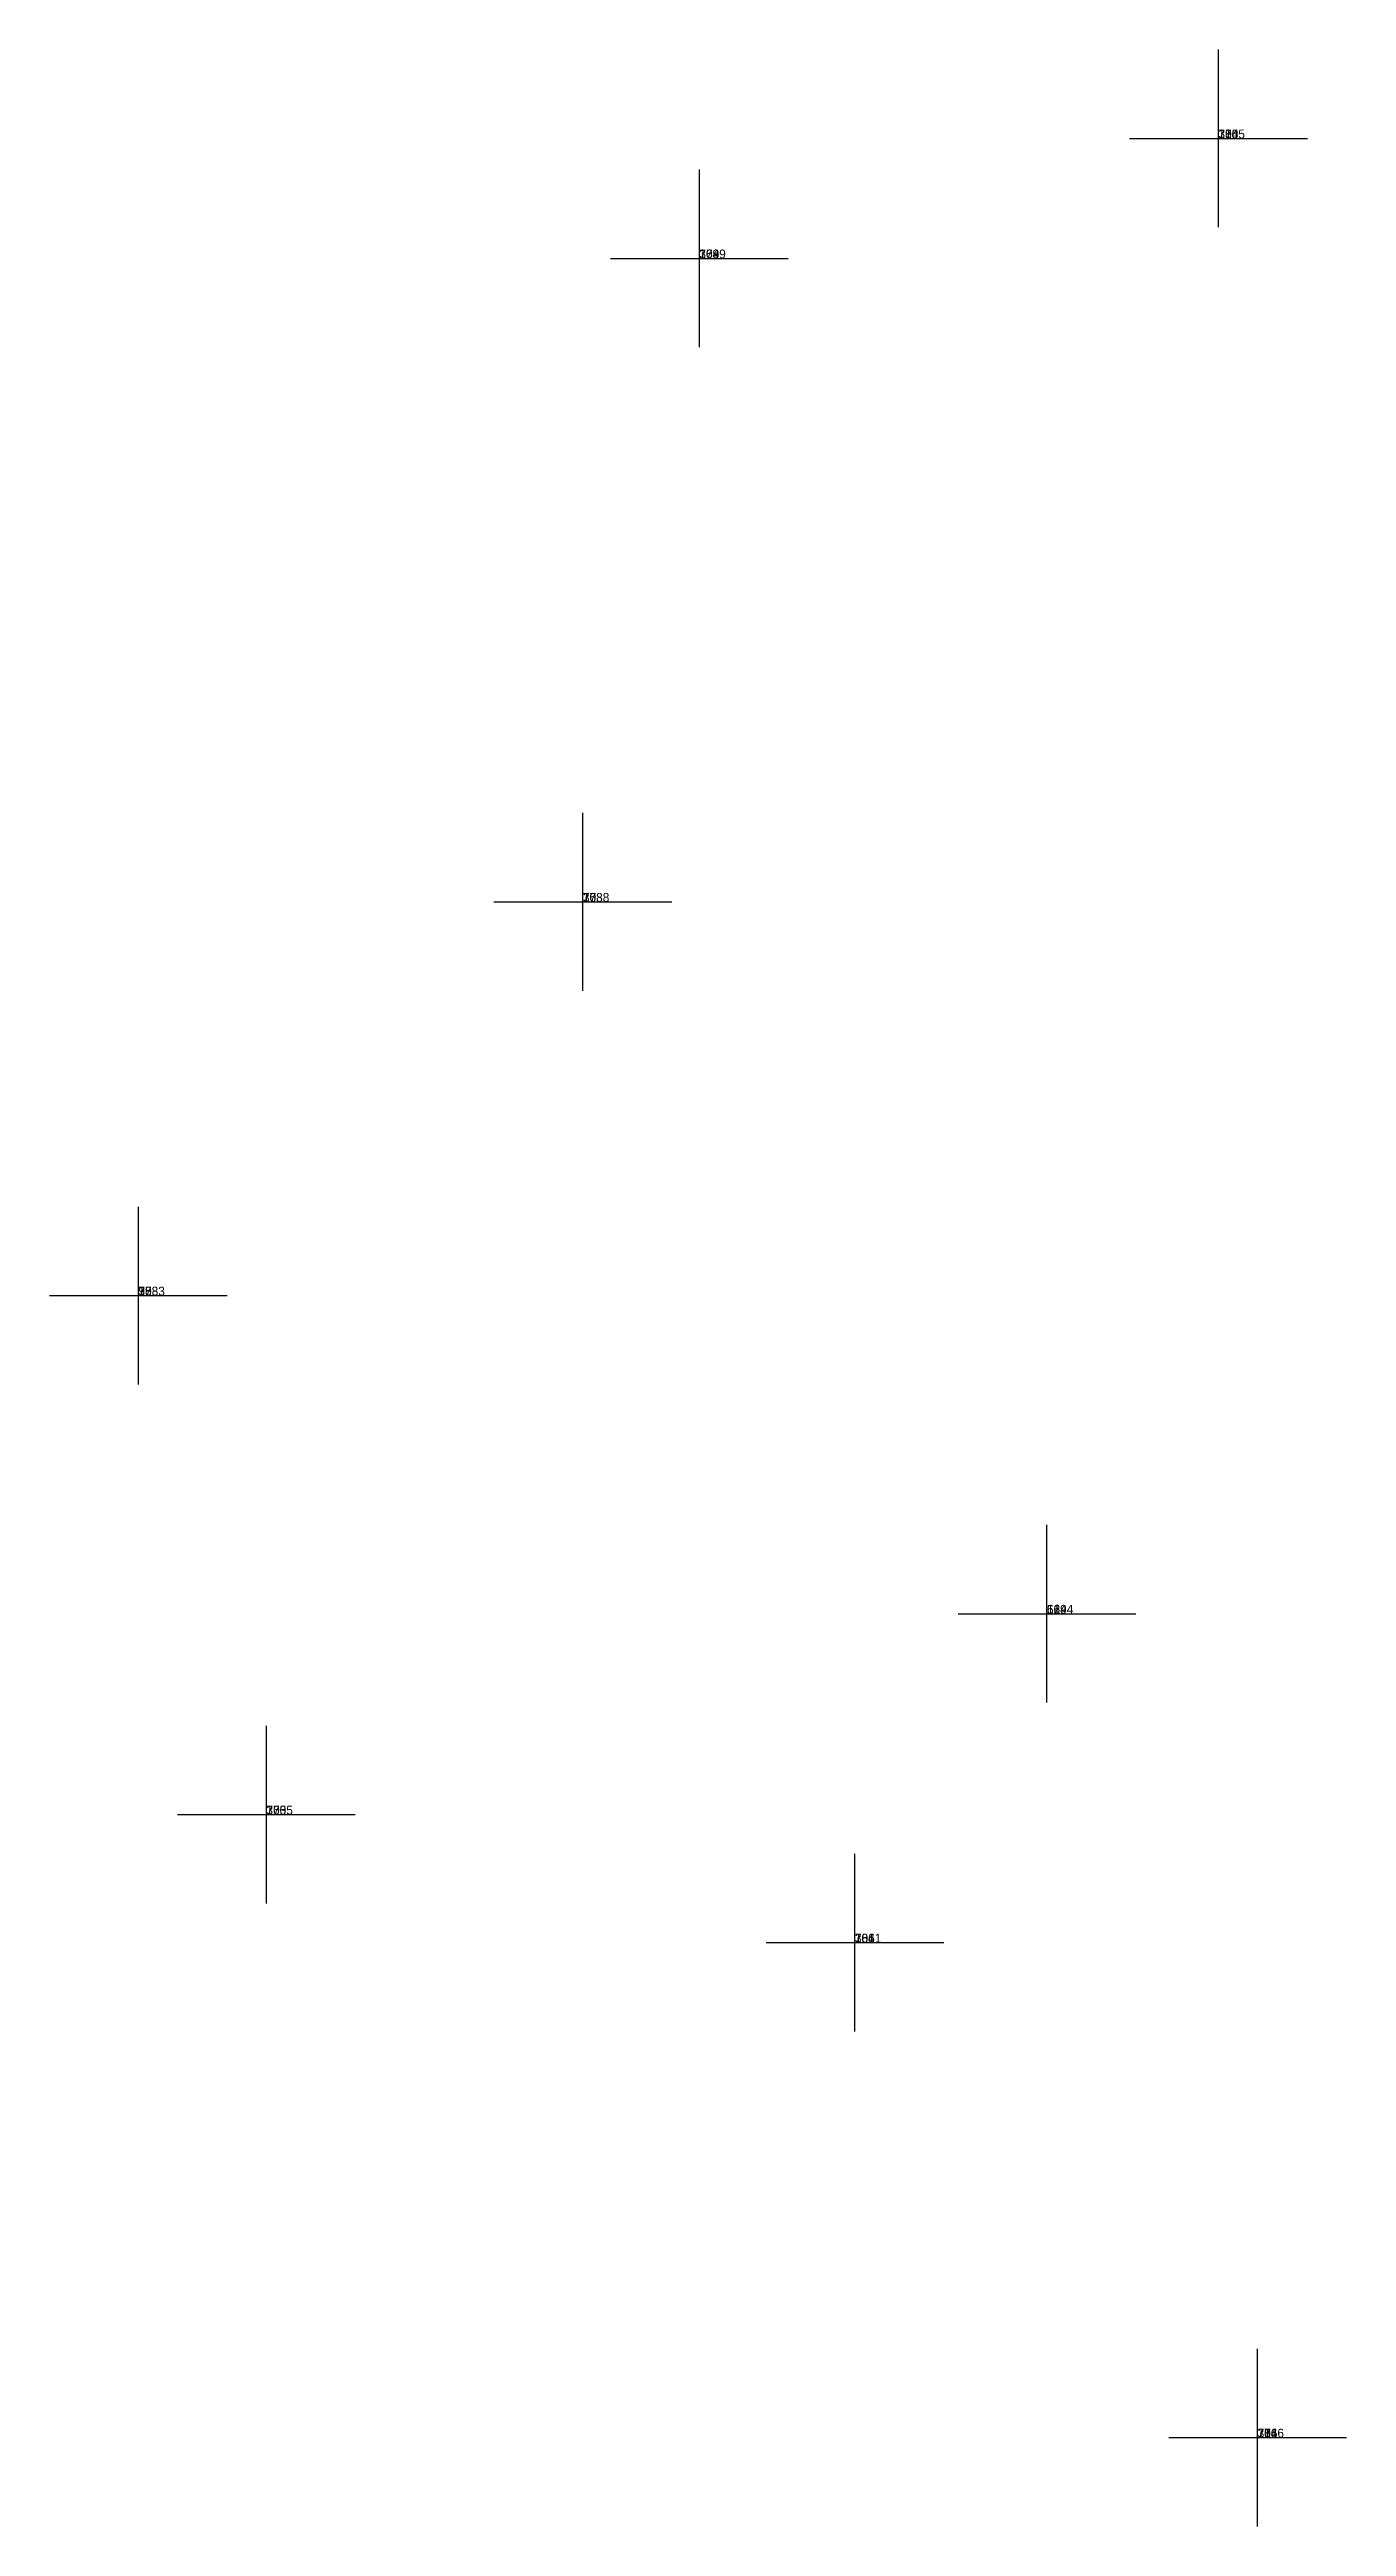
# Model space of a CAD drawing. Extents: x 581016 to 32581281, y 5319910 to 5321142.
# Drawn here: x 581358.32 to 581372.91, y 5320492.02 to 5320519.89 of the extents above; entities that cross this region are included whole.
import ezdxf

# ---------------------------------------------------------------- set-up
doc = ezdxf.new("R2010")
doc.units = 0
doc.header["$PDMODE"] = 2

msp = doc.modelspace()

# ---------------------------------------------------------------- texts
at = {"linetype": 'CONTINUOUS'}
for s, p in [('370', (581371.47, 5320518.89)), ('785', (581371.47, 5320518.89)), ('110', (581371.47, 5320518.89)), ('1045', (581371.47, 5320518.89)), ('364', (581365.63, 5320517.54)), ('779', (581365.63, 5320517.54)), ('104', (581365.63, 5320517.54)), ('1039', (581365.63, 5320517.54)), ('363', (581364.32, 5320510.3)), ('778', (581364.32, 5320510.3)), ('103', (581364.32, 5320510.3)), ('1038', (581364.32, 5320510.3)), ('358', (581359.32, 5320505.87)), ('98', (581359.32, 5320505.87)), ('773', (581359.32, 5320505.87)), ('1033', (581359.32, 5320505.87)), ('569', (581369.54, 5320502.29)), ('619', (581369.54, 5320502.29)), ('1244', (581369.54, 5320502.29)), ('1294', (581369.54, 5320502.29)), ('360', (581360.76, 5320500.03)), ('775', (581360.76, 5320500.03)), ('100', (581360.76, 5320500.03)), ('1035', (581360.76, 5320500.03)), ('366', (581367.38, 5320498.59)), ('781', (581367.38, 5320498.59)), ('106', (581367.38, 5320498.59)), ('1041', (581367.38, 5320498.59)), ('371', (581371.91, 5320493.02)), ('786', (581371.91, 5320493.02)), ('1046', (581371.91, 5320493.02)), ('111', (581371.91, 5320493.02))]:
    msp.add_text(s, height=0.1, dxfattribs=at).set_placement(p)

# ---------------------------------------------------------------- linework, layer by layer
at = {"linetype": 'CONTINUOUS'}
for p in [(581371.47, 5320518.89), (581371.47, 5320518.89), (581371.47, 5320518.89), (581371.47, 5320518.89), (581365.63, 5320517.54), (581365.63, 5320517.54), (581365.63, 5320517.54), (581365.63, 5320517.54), (581364.32, 5320510.3), (581364.32, 5320510.3), (581364.32, 5320510.3), (581364.32, 5320510.3), (581359.32, 5320505.87), (581359.32, 5320505.87), (581359.32, 5320505.87), (581359.32, 5320505.87), (581369.54, 5320502.29), (581369.54, 5320502.29), (581369.54, 5320502.29), (581369.54, 5320502.29), (581360.76, 5320500.03), (581360.76, 5320500.03), (581360.76, 5320500.03), (581360.76, 5320500.03), (581367.38, 5320498.59), (581367.38, 5320498.59), (581367.38, 5320498.59), (581367.38, 5320498.59), (581371.91, 5320493.02), (581371.91, 5320493.02), (581371.91, 5320493.02), (581371.91, 5320493.02)]:
    msp.add_point(p, dxfattribs=at)

msp.set_redraw_order([(e.dxf.handle, doc.entitydb.next_handle()) for e in msp.query("TEXT MTEXT ATTDEF DIMENSION ARC_DIMENSION")])  # texts and dimensions are drawn at this point

doc.saveas('drawing.dxf')
